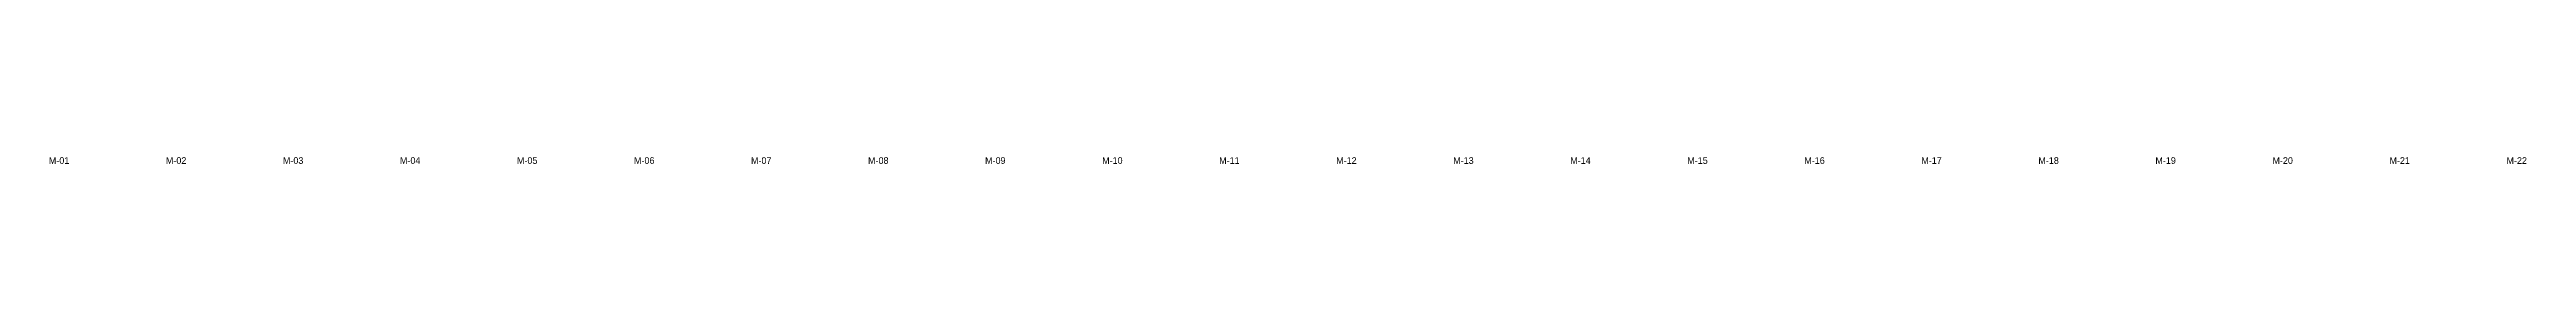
# Model space of a CAD drawing. Header units: metres. Extents: x 305.3 to 390.9, y -184.6 to -119.2.
# Drawn here: x 316.67 to 338.81, y -134.66 to -134.6 of the extents above; entities that cross this region are included whole.
import ezdxf
from ezdxf.enums import TextEntityAlignment as Align

# ---------------------------------------------------------------- set-up
doc = ezdxf.new("R2010")
doc.units = ezdxf.units.M
doc.layers.add('PLAN-CORTE-TEXTOS', color=5, linetype='Continuous')

msp = doc.modelspace()

# ---------------------------------------------------------------- texts
at = {"layer": 'PLAN-CORTE-TEXTOS'}
for s, p in [('M-01', (316.757, -134.634)), ('M-02', (317.803, -134.634)), ('M-03', (318.849, -134.634)), ('M-04', (319.895, -134.634)), ('M-05', (320.941, -134.634)), ('M-06', (321.987, -134.634)), ('M-07', (323.033, -134.634)), ('M-08', (324.079, -134.634)), ('M-09', (325.125, -134.634)), ('M-10', (326.171, -134.634)), ('M-11', (327.217, -134.634)), ('M-12', (328.263, -134.634)), ('M-13', (329.309, -134.634)), ('M-14', (330.355, -134.634)), ('M-15', (331.401, -134.634)), ('M-16', (332.447, -134.634)), ('M-17', (333.493, -134.634)), ('M-18', (334.539, -134.634)), ('M-19', (335.585, -134.634)), ('M-20', (336.631, -134.634)), ('M-21', (337.677, -134.634)), ('M-22', (338.723, -134.634))]:
    msp.add_text(s, height=0.06, dxfattribs=at).set_placement(p, align=Align.MIDDLE_CENTER)

doc.saveas('drawing.dxf')
